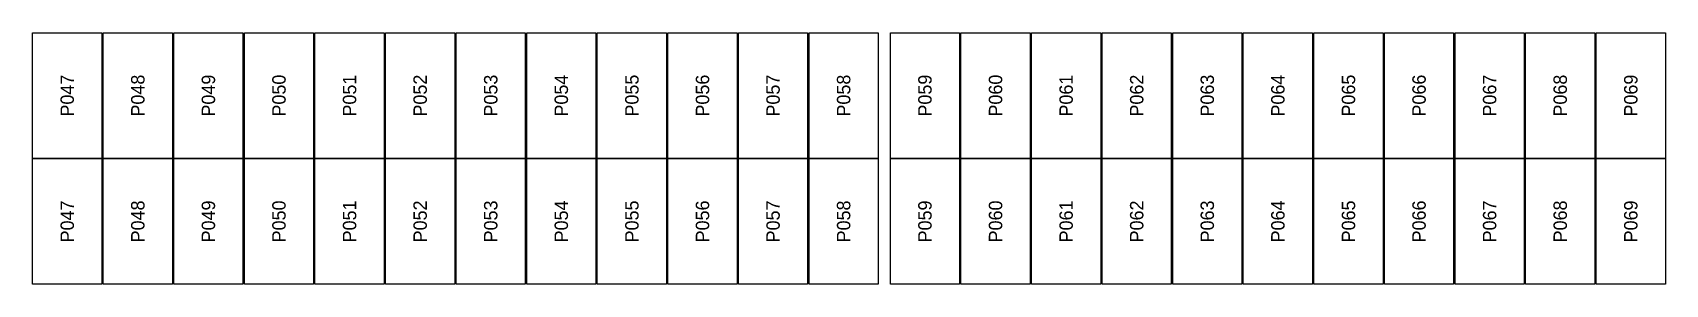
# Model space of a CAD drawing. Extents: x 296295 to 296770, y 651564 to 652121.
# Drawn here: x 296558.42 to 296585.21, y 651759.14 to 651763.27 of the extents above; entities that cross this region are included whole.
import ezdxf
from ezdxf.enums import TextEntityAlignment as Align

# ---------------------------------------------------------------- set-up
doc = ezdxf.new("R2010")
doc.units = 0

msp = doc.modelspace()

# ---------------------------------------------------------------- texts
at = {"layer": 'PANEL_POSITION'}
for s, p in [('P047', (296558.992, 651762.235)), ('P048', (296560.15, 651762.235)), ('P049', (296561.308, 651762.235)), ('P050', (296562.466, 651762.235)), ('P051', (296563.624, 651762.235)), ('P052', (296564.782, 651762.235)), ('P053', (296565.94, 651762.235)), ('P054', (296567.098, 651762.235)), ('P055', (296568.256, 651762.235)), ('P056', (296569.414, 651762.235)), ('P057', (296570.572, 651762.235)), ('P058', (296571.73, 651762.235)), ('P059', (296573.064, 651762.235)), ('P060', (296574.222, 651762.235)), ('P061', (296575.38, 651762.235)), ('P062', (296576.538, 651762.235)), ('P063', (296577.696, 651762.235)), ('P064', (296578.854, 651762.235)), ('P065', (296580.012, 651762.235)), ('P066', (296581.17, 651762.235)), ('P067', (296582.328, 651762.235)), ('P068', (296583.486, 651762.235)), ('P069', (296584.644, 651762.235)), ('P047', (296558.992, 651760.172)), ('P048', (296560.15, 651760.172)), ('P049', (296561.308, 651760.172)), ('P050', (296562.466, 651760.172)), ('P051', (296563.624, 651760.172)), ('P052', (296564.782, 651760.172)), ('P053', (296565.94, 651760.172)), ('P054', (296567.098, 651760.172)), ('P055', (296568.256, 651760.172)), ('P056', (296569.414, 651760.172)), ('P057', (296570.572, 651760.172)), ('P058', (296571.73, 651760.172)), ('P059', (296573.064, 651760.172)), ('P060', (296574.222, 651760.172)), ('P061', (296575.38, 651760.172)), ('P062', (296576.538, 651760.172)), ('P063', (296577.696, 651760.172)), ('P064', (296578.854, 651760.172)), ('P065', (296580.012, 651760.172)), ('P066', (296581.17, 651760.172)), ('P067', (296582.328, 651760.172)), ('P068', (296583.486, 651760.172)), ('P069', (296584.644, 651760.172))]:
    msp.add_text(s, height=0.22, rotation=90, dxfattribs=at).set_placement(p, align=Align.MIDDLE_CENTER)

# ---------------------------------------------------------------- linework, layer by layer
at = {"layer": 'PANELS_MASTER'}
for points in [[(296558.425, 651763.267), (296559.559, 651763.267), (296559.559, 651761.204), (296558.425, 651761.204)], [(296559.583, 651763.267), (296560.717, 651763.267), (296560.717, 651761.204), (296559.583, 651761.204)], [(296560.741, 651763.267), (296561.875, 651763.267), (296561.875, 651761.204), (296560.741, 651761.204)], [(296561.899, 651763.267), (296563.033, 651763.267), (296563.033, 651761.204), (296561.899, 651761.204)], [(296563.057, 651763.267), (296564.191, 651763.267), (296564.191, 651761.204), (296563.057, 651761.204)], [(296564.215, 651763.267), (296565.349, 651763.267), (296565.349, 651761.204), (296564.215, 651761.204)], [(296565.373, 651763.267), (296566.507, 651763.267), (296566.507, 651761.204), (296565.373, 651761.204)], [(296566.531, 651763.267), (296567.665, 651763.267), (296567.665, 651761.204), (296566.531, 651761.204)], [(296567.689, 651763.267), (296568.823, 651763.267), (296568.823, 651761.204), (296567.689, 651761.204)], [(296568.847, 651763.267), (296569.981, 651763.267), (296569.981, 651761.204), (296568.847, 651761.204)], [(296570.005, 651763.267), (296571.139, 651763.267), (296571.139, 651761.204), (296570.005, 651761.204)], [(296571.163, 651763.267), (296572.297, 651763.267), (296572.297, 651761.204), (296571.163, 651761.204)], [(296572.497, 651763.267), (296573.631, 651763.267), (296573.631, 651761.204), (296572.497, 651761.204)], [(296573.655, 651763.267), (296574.789, 651763.267), (296574.789, 651761.204), (296573.655, 651761.204)], [(296574.813, 651763.267), (296575.947, 651763.267), (296575.947, 651761.204), (296574.813, 651761.204)], [(296575.971, 651763.267), (296577.105, 651763.267), (296577.105, 651761.204), (296575.971, 651761.204)], [(296577.129, 651763.267), (296578.263, 651763.267), (296578.263, 651761.204), (296577.129, 651761.204)], [(296578.287, 651763.267), (296579.421, 651763.267), (296579.421, 651761.204), (296578.287, 651761.204)], [(296579.445, 651763.267), (296580.579, 651763.267), (296580.579, 651761.204), (296579.445, 651761.204)], [(296580.603, 651763.267), (296581.737, 651763.267), (296581.737, 651761.204), (296580.603, 651761.204)], [(296581.761, 651763.267), (296582.895, 651763.267), (296582.895, 651761.204), (296581.761, 651761.204)], [(296582.919, 651763.267), (296584.053, 651763.267), (296584.053, 651761.204), (296582.919, 651761.204)], [(296584.077, 651763.267), (296585.211, 651763.267), (296585.211, 651761.204), (296584.077, 651761.204)], [(296558.425, 651761.204), (296559.559, 651761.204), (296559.559, 651759.141), (296558.425, 651759.141)], [(296559.583, 651761.204), (296560.717, 651761.204), (296560.717, 651759.141), (296559.583, 651759.141)], [(296560.741, 651761.204), (296561.875, 651761.204), (296561.875, 651759.141), (296560.741, 651759.141)], [(296561.899, 651761.204), (296563.033, 651761.204), (296563.033, 651759.141), (296561.899, 651759.141)], [(296563.057, 651761.204), (296564.191, 651761.204), (296564.191, 651759.141), (296563.057, 651759.141)], [(296564.215, 651761.204), (296565.349, 651761.204), (296565.349, 651759.141), (296564.215, 651759.141)], [(296565.373, 651761.204), (296566.507, 651761.204), (296566.507, 651759.141), (296565.373, 651759.141)], [(296566.531, 651761.204), (296567.665, 651761.204), (296567.665, 651759.141), (296566.531, 651759.141)], [(296567.689, 651761.204), (296568.823, 651761.204), (296568.823, 651759.141), (296567.689, 651759.141)], [(296568.847, 651761.204), (296569.981, 651761.204), (296569.981, 651759.141), (296568.847, 651759.141)], [(296570.005, 651761.204), (296571.139, 651761.204), (296571.139, 651759.141), (296570.005, 651759.141)], [(296571.163, 651761.204), (296572.297, 651761.204), (296572.297, 651759.141), (296571.163, 651759.141)], [(296572.497, 651761.204), (296573.631, 651761.204), (296573.631, 651759.141), (296572.497, 651759.141)], [(296573.655, 651761.204), (296574.789, 651761.204), (296574.789, 651759.141), (296573.655, 651759.141)], [(296574.813, 651761.204), (296575.947, 651761.204), (296575.947, 651759.141), (296574.813, 651759.141)], [(296575.971, 651761.204), (296577.105, 651761.204), (296577.105, 651759.141), (296575.971, 651759.141)], [(296577.129, 651761.204), (296578.263, 651761.204), (296578.263, 651759.141), (296577.129, 651759.141)], [(296578.287, 651761.204), (296579.421, 651761.204), (296579.421, 651759.141), (296578.287, 651759.141)], [(296579.445, 651761.204), (296580.579, 651761.204), (296580.579, 651759.141), (296579.445, 651759.141)], [(296580.603, 651761.204), (296581.737, 651761.204), (296581.737, 651759.141), (296580.603, 651759.141)], [(296581.761, 651761.204), (296582.895, 651761.204), (296582.895, 651759.141), (296581.761, 651759.141)], [(296582.919, 651761.204), (296584.053, 651761.204), (296584.053, 651759.141), (296582.919, 651759.141)], [(296584.077, 651761.204), (296585.211, 651761.204), (296585.211, 651759.141), (296584.077, 651759.141)]]:
    msp.add_lwpolyline(points, close=True, dxfattribs=at)

msp.set_redraw_order([(e.dxf.handle, doc.entitydb.next_handle()) for e in msp.query("TEXT MTEXT ATTDEF DIMENSION ARC_DIMENSION")])  # texts and dimensions are drawn at this point

doc.saveas('drawing.dxf')
